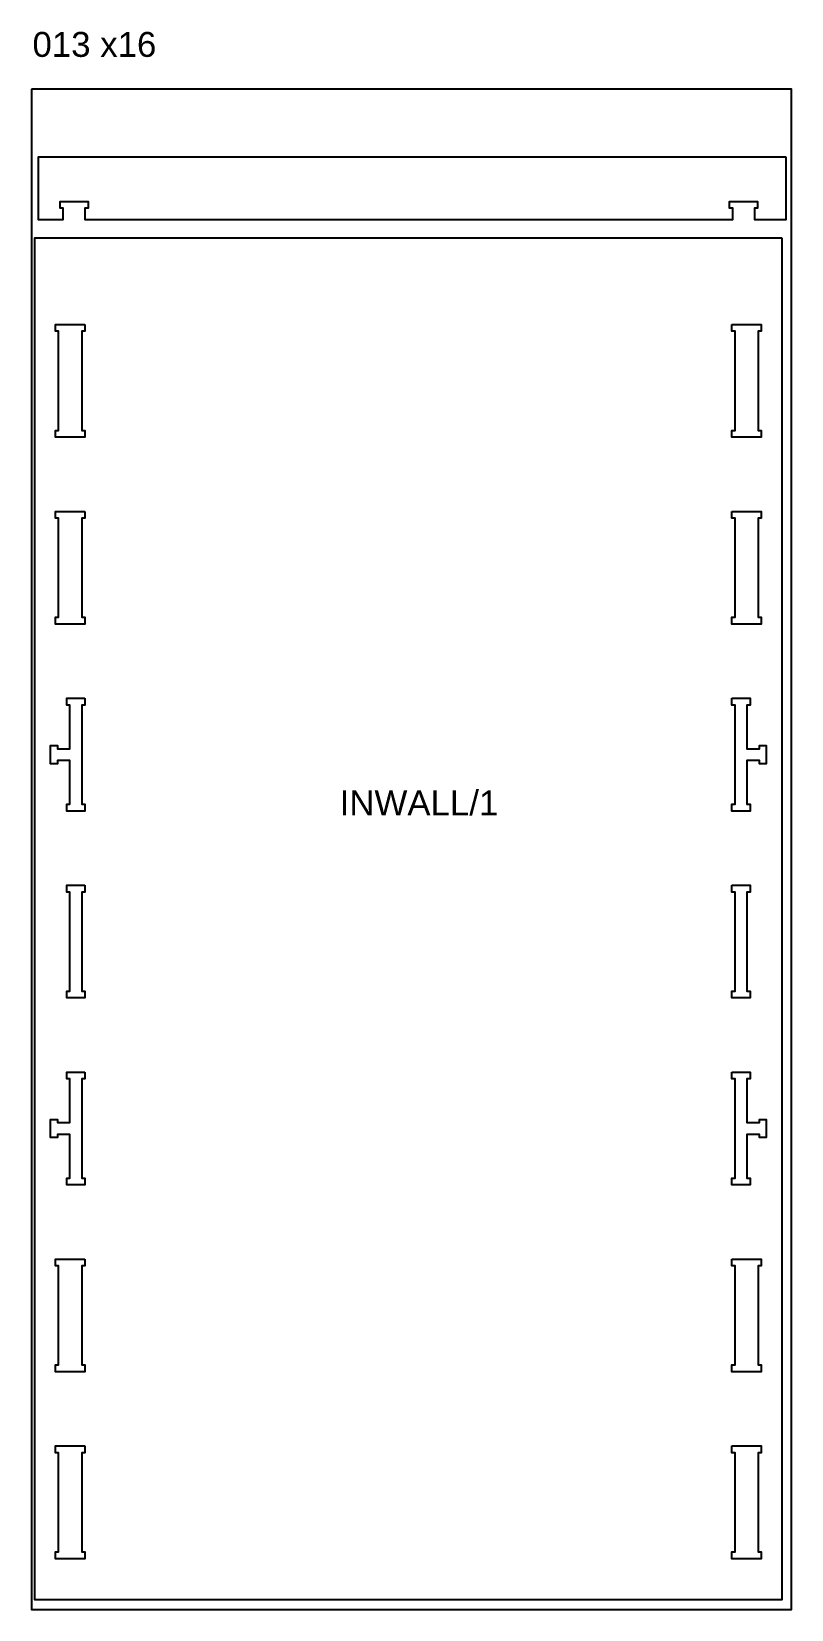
# Model space of a CAD drawing. Extents: x -4741 to 10570, y -11118 to 12613.
# Drawn here: x -2650 to -1430, y -2118 to 415 of the extents above; entities that cross this region are included whole.
import ezdxf

# ---------------------------------------------------------------- set-up
doc = ezdxf.new("R2010")
doc.units = 0
doc.header["$MEASUREMENT"] = 0
for name, color, linetype in [('0_SHEET_BIRCHPLY_2440X1220', 1, 'CONTINUOUS'), ('1_ANYTOOL_1MMDEEP_INSIDE', 2, 'CONTINUOUS'), ('3_ANYTOOL_CUTTHROUGH_INSID', 4, 'CONTINUOUS'), ('6_ANYTOOL_CUTTHROUGH_OUTSI', 5, 'CONTINUOUS')]:
    doc.layers.add(name, color=color, linetype=linetype)

msp = doc.modelspace()

# ---------------------------------------------------------------- texts
at = {"layer": '0_SHEET_BIRCHPLY_2440X1220', "insert": (-2648.1, 414.2), "char_height": 40, "width": 232.771, "attachment_point": 1}
msp.add_mtext('\\fArial;013 x16', dxfattribs=at)
at = {"layer": '1_ANYTOOL_1MMDEEP_INSIDE', "insert": (-2154.9, -803.3), "char_height": 40, "width": 277.59, "attachment_point": 1}
msp.add_mtext('\\fArial;INWALL/1', dxfattribs=at)

# ---------------------------------------------------------------- linework, layer by layer
at = {"layer": '0_SHEET_BIRCHPLY_2440X1220'}
msp.add_lwpolyline([(-2649.6, 322.2), (-2649.6, -2117.8), (-1429.6, -2117.8), (-1429.6, 322.2), (-2649.6, 322.2)], dxfattribs=at)
at = {"layer": '3_ANYTOOL_CUTTHROUGH_INSID'}
for points in [[(-2564.1, -55.3), (-2564.1, -66.3), (-2569.1, -66.3), (-2569.1, -225.3), (-2564.1, -225.3), (-2564.1, -236.3), (-2611.1, -236.3), (-2611.1, -225.3), (-2606.1, -225.3), (-2606.1, -66.3), (-2611.1, -66.3), (-2611.1, -55.3), (-2564.1, -55.3)], [(-1525.1, -55.3), (-1478.1, -55.3), (-1478.1, -66.3), (-1483.1, -66.3), (-1483.1, -225.3), (-1478.1, -225.3), (-1478.1, -236.3), (-1525.1, -236.3), (-1525.1, -225.3), (-1520.1, -225.3), (-1520.1, -66.3), (-1525.1, -66.3), (-1525.1, -55.3)], [(-2564.1, -355.3), (-2564.1, -366.3), (-2569.1, -366.3), (-2569.1, -525.3), (-2564.1, -525.3), (-2564.1, -536.3), (-2611.1, -536.3), (-2611.1, -525.3), (-2606.1, -525.3), (-2606.1, -366.3), (-2611.1, -366.3), (-2611.1, -355.3), (-2564.1, -355.3)], [(-1525.1, -355.3), (-1478.1, -355.3), (-1478.1, -366.3), (-1483.1, -366.3), (-1483.1, -525.3), (-1478.1, -525.3), (-1478.1, -536.3), (-1525.1, -536.3), (-1525.1, -525.3), (-1520.1, -525.3), (-1520.1, -366.3), (-1525.1, -366.3), (-1525.1, -355.3)], [(-2564.1, -655.3), (-2564.1, -666.3), (-2569.1, -666.3), (-2569.1, -825.3), (-2564.1, -825.3), (-2564.1, -836.3), (-2593.1, -836.3), (-2593.1, -825.3), (-2588.1, -825.3), (-2588.1, -755.3), (-2608.1, -755.3), (-2608.1, -760.3), (-2619.1, -760.3), (-2619.1, -731.3), (-2608.1, -731.3), (-2608.1, -736.3), (-2588.1, -736.3), (-2588.1, -666.3), (-2593.1, -666.3), (-2593.1, -655.3), (-2564.1, -655.3)], [(-1525.1, -655.3), (-1496.1, -655.3), (-1496.1, -666.3), (-1501.1, -666.3), (-1501.1, -736.3), (-1481.1, -736.3), (-1481.1, -731.3), (-1470.1, -731.3), (-1470.1, -760.3), (-1481.1, -760.3), (-1481.1, -755.3), (-1501.1, -755.3), (-1501.1, -825.3), (-1496.1, -825.3), (-1496.1, -836.3), (-1525.1, -836.3), (-1525.1, -825.3), (-1520.1, -825.3), (-1520.1, -666.3), (-1525.1, -666.3), (-1525.1, -655.3)], [(-2564.1, -955.3), (-2564.1, -966.3), (-2569.1, -966.3), (-2569.1, -1125.3), (-2564.1, -1125.3), (-2564.1, -1136.3), (-2593.1, -1136.3), (-2593.1, -1125.3), (-2588.1, -1125.3), (-2588.1, -966.3), (-2593.1, -966.3), (-2593.1, -955.3), (-2564.1, -955.3)], [(-1525.1, -955.3), (-1496.1, -955.3), (-1496.1, -966.3), (-1501.1, -966.3), (-1501.1, -1125.3), (-1496.1, -1125.3), (-1496.1, -1136.3), (-1525.1, -1136.3), (-1525.1, -1125.3), (-1520.1, -1125.3), (-1520.1, -966.3), (-1525.1, -966.3), (-1525.1, -955.3)], [(-2564.1, -1255.3), (-2564.1, -1266.3), (-2569.1, -1266.3), (-2569.1, -1425.3), (-2564.1, -1425.3), (-2564.1, -1436.3), (-2593.1, -1436.3), (-2593.1, -1425.3), (-2588.1, -1425.3), (-2588.1, -1355.3), (-2608.1, -1355.3), (-2608.1, -1360.3), (-2619.1, -1360.3), (-2619.1, -1331.3), (-2608.1, -1331.3), (-2608.1, -1336.3), (-2588.1, -1336.3), (-2588.1, -1266.3), (-2593.1, -1266.3), (-2593.1, -1255.3), (-2564.1, -1255.3)], [(-1525.1, -1255.3), (-1496.1, -1255.3), (-1496.1, -1266.3), (-1501.1, -1266.3), (-1501.1, -1336.3), (-1481.1, -1336.3), (-1481.1, -1331.3), (-1470.1, -1331.3), (-1470.1, -1360.3), (-1481.1, -1360.3), (-1481.1, -1355.3), (-1501.1, -1355.3), (-1501.1, -1425.3), (-1496.1, -1425.3), (-1496.1, -1436.3), (-1525.1, -1436.3), (-1525.1, -1425.3), (-1520.1, -1425.3), (-1520.1, -1266.3), (-1525.1, -1266.3), (-1525.1, -1255.3)], [(-2564.1, -1555.3), (-2564.1, -1566.3), (-2569.1, -1566.3), (-2569.1, -1725.3), (-2564.1, -1725.3), (-2564.1, -1736.3), (-2611.1, -1736.3), (-2611.1, -1725.3), (-2606.1, -1725.3), (-2606.1, -1566.3), (-2611.1, -1566.3), (-2611.1, -1555.3), (-2564.1, -1555.3)], [(-1525.1, -1555.3), (-1478.1, -1555.3), (-1478.1, -1566.3), (-1483.1, -1566.3), (-1483.1, -1725.3), (-1478.1, -1725.3), (-1478.1, -1736.3), (-1525.1, -1736.3), (-1525.1, -1725.3), (-1520.1, -1725.3), (-1520.1, -1566.3), (-1525.1, -1566.3), (-1525.1, -1555.3)], [(-2564.1, -1855.3), (-2564.1, -1866.3), (-2569.1, -1866.3), (-2569.1, -2025.3), (-2564.1, -2025.3), (-2564.1, -2036.3), (-2611.1, -2036.3), (-2611.1, -2025.3), (-2606.1, -2025.3), (-2606.1, -1866.3), (-2611.1, -1866.3), (-2611.1, -1855.3), (-2564.1, -1855.3)], [(-1525.1, -1855.3), (-1478.1, -1855.3), (-1478.1, -1866.3), (-1483.1, -1866.3), (-1483.1, -2025.3), (-1478.1, -2025.3), (-1478.1, -2036.3), (-1525.1, -2036.3), (-1525.1, -2025.3), (-1520.1, -2025.3), (-1520.1, -1866.3), (-1525.1, -1866.3), (-1525.1, -1855.3)]]:
    msp.add_lwpolyline(points, dxfattribs=at)
at = {"layer": '6_ANYTOOL_CUTTHROUGH_OUTSI'}
for points in [[(-1438.4, 213.7), (-1438.4, 112.7), (-1488.4, 112.7), (-1488.4, 131.7), (-1483.4, 131.7), (-1483.4, 141.7), (-1529.4, 141.7), (-1529.4, 131.7), (-1524.4, 131.7), (-1524.4, 112.7), (-2563.4, 112.7), (-2563.4, 131.7), (-2558.4, 131.7), (-2558.4, 141.7), (-2604.4, 141.7), (-2604.4, 131.7), (-2599.4, 131.7), (-2599.4, 112.7), (-2638.3, 112.7), (-2638.3, 213.7), (-1438.4, 213.7)], [(-1444.9, 83.6), (-1444.9, -2102.5), (-2644.4, -2102.5), (-2644.4, 83.6), (-1444.9, 83.6)]]:
    msp.add_lwpolyline(points, dxfattribs=at)

msp.set_redraw_order([(e.dxf.handle, doc.entitydb.next_handle()) for e in msp.query("TEXT MTEXT ATTDEF DIMENSION ARC_DIMENSION")])  # texts and dimensions are drawn at this point

doc.saveas('drawing.dxf')
